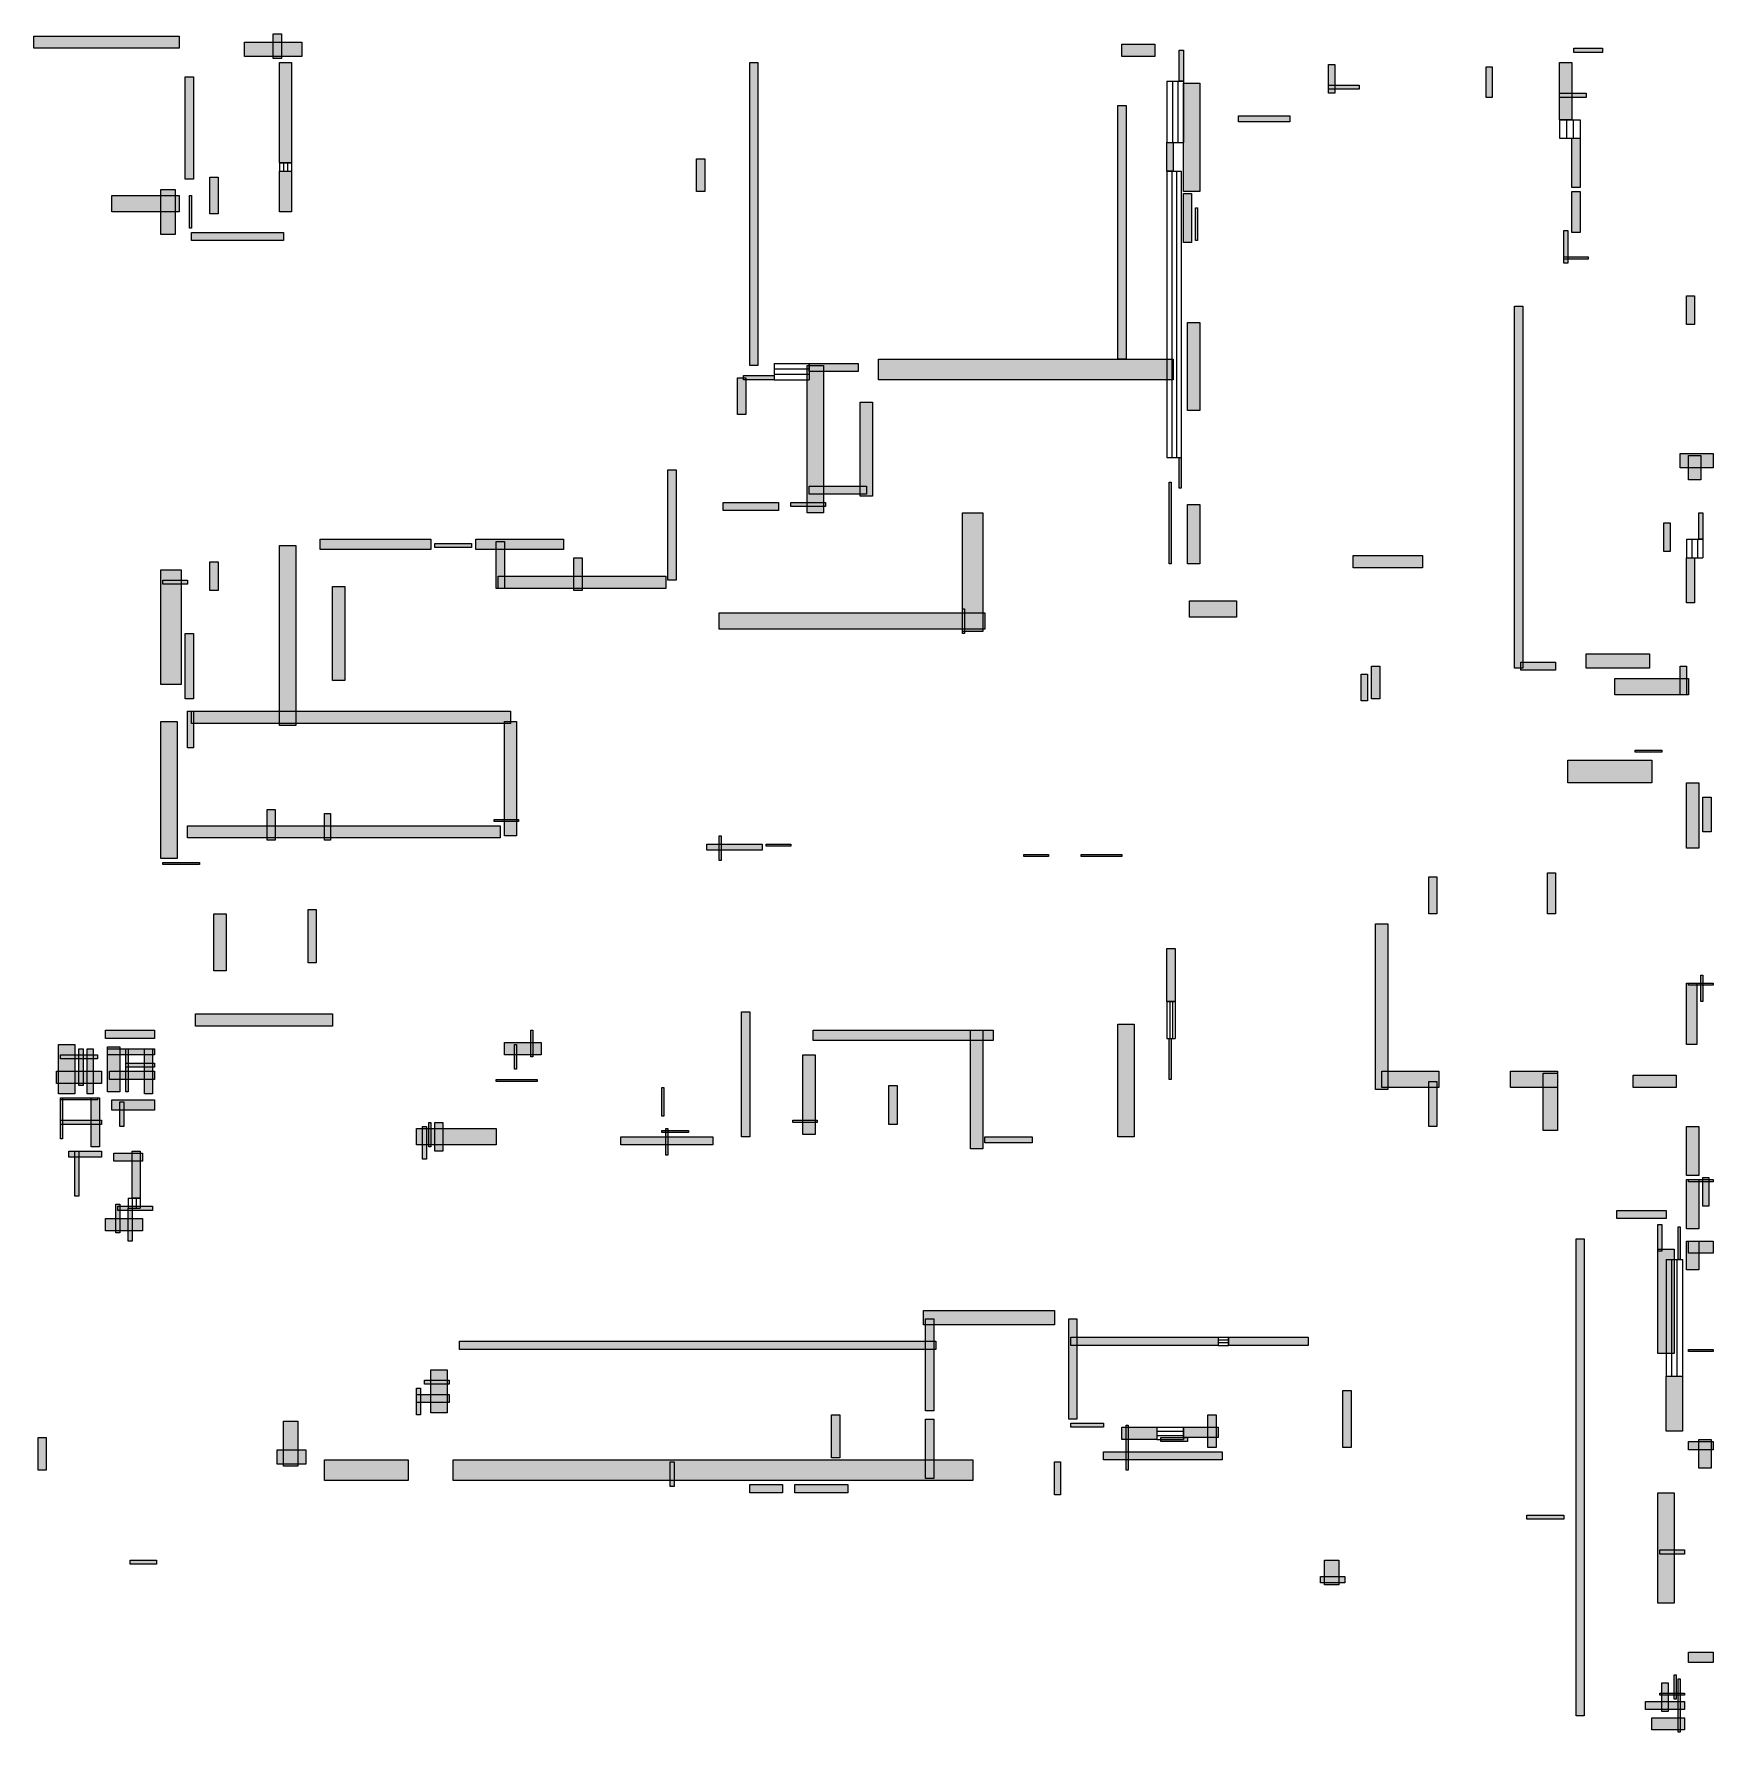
# Model space of a CAD drawing. Header units: millimetres. Extents: x 352 to 7577, y 220 to 7524.
import ezdxf

# ---------------------------------------------------------------- set-up
doc = ezdxf.new("R2010")
doc.units = ezdxf.units.MM
doc.layers.add('WALL', color=7, linetype='Continuous')
doc.layers.add('WINDOW', color=5, linetype='Continuous')

msp = doc.modelspace()

# ---------------------------------------------------------------- hatches: boundary and pattern name
at = {"layer": 'WALL'}
h = msp.add_hatch(color=256, dxfattribs=at)
h.dxf.hatch_style = 1
h.paths.add_polyline_path([(1381.6, 7524), (1416.8, 7524), (1416.8, 7418.4), (1381.6, 7418.4)])
h = msp.add_hatch(color=256, dxfattribs=at)
h.dxf.hatch_style = 1
h.paths.add_polyline_path([(352, 7515.2), (976.8, 7515.2), (976.8, 7462.4), (352, 7462.4)])
h = msp.add_hatch(color=256, dxfattribs=at)
h.dxf.hatch_style = 1
h.paths.add_polyline_path([(1258.4, 7488.8), (1504.8, 7488.8), (1504.8, 7427.2), (1258.4, 7427.2)])
h = msp.add_hatch(color=256, dxfattribs=at)
h.dxf.hatch_style = 1
h.paths.add_polyline_path([(5033.6, 7480), (5174.4, 7480), (5174.4, 7427.2), (5033.6, 7427.2)])
h = msp.add_hatch(color=256, dxfattribs=at)
h.dxf.hatch_style = 1
h.paths.add_polyline_path([(5280, 7453.6), (5297.6, 7453.6), (5297.6, 7321.6), (5280, 7321.6)])
h = msp.add_hatch(color=256, dxfattribs=at)
h.dxf.hatch_style = 1
h.paths.add_polyline_path([(6978.4, 7462.4), (7101.6, 7462.4), (7101.6, 7444.8), (6978.4, 7444.8)])
h = msp.add_hatch(color=256, dxfattribs=at)
h.dxf.hatch_style = 1
h.paths.add_polyline_path([(1408, 7400.8), (1460.8, 7400.8), (1460.8, 6969.6), (1408, 6969.6)])
h = msp.add_hatch(color=256, dxfattribs=at)
h.dxf.hatch_style = 1
h.paths.add_polyline_path([(3432, 7400.8), (3467.2, 7400.8), (3467.2, 6098.4), (3432, 6098.4)])
h = msp.add_hatch(color=256, dxfattribs=at)
h.dxf.hatch_style = 1
h.paths.add_polyline_path([(5922.4, 7392), (5948.8, 7392), (5948.8, 7268.8), (5922.4, 7268.8)])
h = msp.add_hatch(color=256, dxfattribs=at)
h.dxf.hatch_style = 1
h.paths.add_polyline_path([(6600, 7383.2), (6626.4, 7383.2), (6626.4, 7251.2), (6600, 7251.2)])
h = msp.add_hatch(color=256, dxfattribs=at)
h.dxf.hatch_style = 1
h.paths.add_polyline_path([(6916.8, 7400.8), (6969.6, 7400.8), (6969.6, 7154.4), (6916.8, 7154.4)])
h = msp.add_hatch(color=256, dxfattribs=at)
h.dxf.hatch_style = 1
h.paths.add_polyline_path([(1003.2, 7339.2), (1038.4, 7339.2), (1038.4, 6899.2), (1003.2, 6899.2)])
h = msp.add_hatch(color=256, dxfattribs=at)
h.dxf.hatch_style = 1
h.paths.add_polyline_path([(5297.6, 7312.8), (5368, 7312.8), (5368, 6846.4), (5297.6, 6846.4)])
h = msp.add_hatch(color=256, dxfattribs=at)
h.dxf.hatch_style = 1
h.paths.add_polyline_path([(5922.4, 7304), (6054.4, 7304), (6054.4, 7286.4), (5922.4, 7286.4)])
h = msp.add_hatch(color=256, dxfattribs=at)
h.dxf.hatch_style = 1
h.paths.add_polyline_path([(6916.8, 7268.8), (7031.2, 7268.8), (7031.2, 7251.2), (6916.8, 7251.2)])
h = msp.add_hatch(color=256, dxfattribs=at)
h.dxf.hatch_style = 1
h.paths.add_polyline_path([(5016, 7216), (5051.2, 7216), (5051.2, 6124.8), (5016, 6124.8)])
h = msp.add_hatch(color=256, dxfattribs=at)
h.dxf.hatch_style = 1
h.paths.add_polyline_path([(5535.2, 7172), (5755.2, 7172), (5755.2, 7145.6), (5535.2, 7145.6)])
h = msp.add_hatch(color=256, dxfattribs=at)
h.dxf.hatch_style = 1
h.paths.add_polyline_path([(5227.2, 7057.6), (5253.6, 7057.6), (5253.6, 6934.4), (5227.2, 6934.4)])
h = msp.add_hatch(color=256, dxfattribs=at)
h.dxf.hatch_style = 1
h.paths.add_polyline_path([(6969.6, 7075.2), (7004.8, 7075.2), (7004.8, 6864), (6969.6, 6864)])
h = msp.add_hatch(color=256, dxfattribs=at)
h.dxf.hatch_style = 1
h.paths.add_polyline_path([(3203.2, 6987.2), (3238.4, 6987.2), (3238.4, 6846.4), (3203.2, 6846.4)])
h = msp.add_hatch(color=256, dxfattribs=at)
h.dxf.hatch_style = 1
h.paths.add_polyline_path([(1108.8, 6908), (1144, 6908), (1144, 6749.6), (1108.8, 6749.6)])
h = msp.add_hatch(color=256, dxfattribs=at)
h.dxf.hatch_style = 1
h.paths.add_polyline_path([(1408, 6934.4), (1460.8, 6934.4), (1460.8, 6758.4), (1408, 6758.4)])
h = msp.add_hatch(color=256, dxfattribs=at)
h.dxf.hatch_style = 1
h.paths.add_polyline_path([(686.4, 6828.8), (976.8, 6828.8), (976.8, 6758.4), (686.4, 6758.4)])
h = msp.add_hatch(color=256, dxfattribs=at)
h.dxf.hatch_style = 1
h.paths.add_polyline_path([(897.6, 6855.2), (959.2, 6855.2), (959.2, 6661.6), (897.6, 6661.6)])
h = msp.add_hatch(color=256, dxfattribs=at)
h.dxf.hatch_style = 1
h.paths.add_polyline_path([(1020.8, 6828.8), (1029.6, 6828.8), (1029.6, 6688), (1020.8, 6688)])
h = msp.add_hatch(color=256, dxfattribs=at)
h.dxf.hatch_style = 1
h.paths.add_polyline_path([(5297.6, 6837.6), (5332.8, 6837.6), (5332.8, 6626.4), (5297.6, 6626.4)])
h = msp.add_hatch(color=256, dxfattribs=at)
h.dxf.hatch_style = 1
h.paths.add_polyline_path([(6969.6, 6846.4), (7004.8, 6846.4), (7004.8, 6670.4), (6969.6, 6670.4)])
h = msp.add_hatch(color=256, dxfattribs=at)
h.dxf.hatch_style = 1
h.paths.add_polyline_path([(5350.4, 6776), (5359.2, 6776), (5359.2, 6635.2), (5350.4, 6635.2)])
h = msp.add_hatch(color=256, dxfattribs=at)
h.dxf.hatch_style = 1
h.paths.add_polyline_path([(1029.6, 6670.4), (1425.6, 6670.4), (1425.6, 6635.2), (1029.6, 6635.2)])
h = msp.add_hatch(color=256, dxfattribs=at)
h.dxf.hatch_style = 1
h.paths.add_polyline_path([(6934.4, 6679.2), (6952, 6679.2), (6952, 6538.4), (6934.4, 6538.4)])
h = msp.add_hatch(color=256, dxfattribs=at)
h.dxf.hatch_style = 1
h.paths.add_polyline_path([(6934.4, 6564.8), (7040, 6564.8), (7040, 6556), (6934.4, 6556)])
h = msp.add_hatch(color=256, dxfattribs=at)
h.dxf.hatch_style = 1
h.paths.add_polyline_path([(7462.4, 6397.6), (7497.6, 6397.6), (7497.6, 6274.4), (7462.4, 6274.4)])
h = msp.add_hatch(color=256, dxfattribs=at)
h.dxf.hatch_style = 1
h.paths.add_polyline_path([(5315.2, 6283.2), (5368, 6283.2), (5368, 5904.8), (5315.2, 5904.8)])
h = msp.add_hatch(color=256, dxfattribs=at)
h.dxf.hatch_style = 1
h.paths.add_polyline_path([(6723.2, 6353.6), (6758.4, 6353.6), (6758.4, 4796), (6723.2, 4796)])
h = msp.add_hatch(color=256, dxfattribs=at)
h.dxf.hatch_style = 1
h.paths.add_polyline_path([(3678.4, 6098.4), (3748.8, 6098.4), (3748.8, 5464.8), (3678.4, 5464.8)])
h = msp.add_hatch(color=256, dxfattribs=at)
h.dxf.hatch_style = 1
h.paths.add_polyline_path([(3687.2, 6107.2), (3898.4, 6107.2), (3898.4, 6072), (3687.2, 6072)])
h = msp.add_hatch(color=256, dxfattribs=at)
h.dxf.hatch_style = 1
h.paths.add_polyline_path([(3986.4, 6124.8), (5253.6, 6124.8), (5253.6, 6036.8), (3986.4, 6036.8)])
h = msp.add_hatch(color=256, dxfattribs=at)
h.dxf.hatch_style = 1
h.paths.add_polyline_path([(3379.2, 6045.6), (3414.4, 6045.6), (3414.4, 5887.2), (3379.2, 5887.2)])
h = msp.add_hatch(color=256, dxfattribs=at)
h.dxf.hatch_style = 1
h.paths.add_polyline_path([(3405.6, 6054.4), (3537.6, 6054.4), (3537.6, 6036.8), (3405.6, 6036.8)])
h = msp.add_hatch(color=256, dxfattribs=at)
h.dxf.hatch_style = 1
h.paths.add_polyline_path([(3907.2, 5940), (3960, 5940), (3960, 5535.2), (3907.2, 5535.2)])
h = msp.add_hatch(color=256, dxfattribs=at)
h.dxf.hatch_style = 1
h.paths.add_polyline_path([(5280, 5702.4), (5288.8, 5702.4), (5288.8, 5570.4), (5280, 5570.4)])
h = msp.add_hatch(color=256, dxfattribs=at)
h.dxf.hatch_style = 1
h.paths.add_polyline_path([(7436, 5720), (7576.8, 5720), (7576.8, 5658.4), (7436, 5658.4)])
h = msp.add_hatch(color=256, dxfattribs=at)
h.dxf.hatch_style = 1
h.paths.add_polyline_path([(7471.2, 5711.2), (7524, 5711.2), (7524, 5605.6), (7471.2, 5605.6)])
h = msp.add_hatch(color=256, dxfattribs=at)
h.dxf.hatch_style = 1
h.paths.add_polyline_path([(3080, 5649.6), (3115.2, 5649.6), (3115.2, 5174.4), (3080, 5174.4)])
h = msp.add_hatch(color=256, dxfattribs=at)
h.dxf.hatch_style = 1
h.paths.add_polyline_path([(3687.2, 5579.2), (3933.6, 5579.2), (3933.6, 5544), (3687.2, 5544)])
h = msp.add_hatch(color=256, dxfattribs=at)
h.dxf.hatch_style = 1
h.paths.add_polyline_path([(5236, 5596.8), (5244.8, 5596.8), (5244.8, 5244.8), (5236, 5244.8)])
h = msp.add_hatch(color=256, dxfattribs=at)
h.dxf.hatch_style = 1
h.paths.add_polyline_path([(3317.6, 5508.8), (3555.2, 5508.8), (3555.2, 5473.6), (3317.6, 5473.6)])
h = msp.add_hatch(color=256, dxfattribs=at)
h.dxf.hatch_style = 1
h.paths.add_polyline_path([(3608, 5508.8), (3757.6, 5508.8), (3757.6, 5491.2), (3608, 5491.2)])
h = msp.add_hatch(color=256, dxfattribs=at)
h.dxf.hatch_style = 1
h.paths.add_polyline_path([(5315.2, 5500), (5368, 5500), (5368, 5244.8), (5315.2, 5244.8)])
h = msp.add_hatch(color=256, dxfattribs=at)
h.dxf.hatch_style = 1
h.paths.add_polyline_path([(4347.2, 5464.8), (4435.2, 5464.8), (4435.2, 4954.4), (4347.2, 4954.4)])
h = msp.add_hatch(color=256, dxfattribs=at)
h.dxf.hatch_style = 1
h.paths.add_polyline_path([(7365.6, 5420.8), (7392, 5420.8), (7392, 5297.6), (7365.6, 5297.6)])
h = msp.add_hatch(color=256, dxfattribs=at)
h.dxf.hatch_style = 1
h.paths.add_polyline_path([(7515.2, 5464.8), (7532.8, 5464.8), (7532.8, 5350.4), (7515.2, 5350.4)])
h = msp.add_hatch(color=256, dxfattribs=at)
h.dxf.hatch_style = 1
h.paths.add_polyline_path([(1584, 5350.4), (2059.2, 5350.4), (2059.2, 5306.4), (1584, 5306.4)])
h = msp.add_hatch(color=256, dxfattribs=at)
h.dxf.hatch_style = 1
h.paths.add_polyline_path([(2076.8, 5332.8), (2235.2, 5332.8), (2235.2, 5315.2), (2076.8, 5315.2)])
h = msp.add_hatch(color=256, dxfattribs=at)
h.dxf.hatch_style = 1
h.paths.add_polyline_path([(2252.8, 5350.4), (2631.2, 5350.4), (2631.2, 5306.4), (2252.8, 5306.4)])
h = msp.add_hatch(color=256, dxfattribs=at)
h.dxf.hatch_style = 1
h.paths.add_polyline_path([(2340.8, 5341.6), (2376, 5341.6), (2376, 5139.2), (2340.8, 5139.2)])
h = msp.add_hatch(color=256, dxfattribs=at)
h.dxf.hatch_style = 1
h.paths.add_polyline_path([(1408, 5324), (1478.4, 5324), (1478.4, 4549.6), (1408, 4549.6)])
h = msp.add_hatch(color=256, dxfattribs=at)
h.dxf.hatch_style = 1
h.paths.add_polyline_path([(2675.2, 5271.2), (2710.4, 5271.2), (2710.4, 5130.4), (2675.2, 5130.4)])
h = msp.add_hatch(color=256, dxfattribs=at)
h.dxf.hatch_style = 1
h.paths.add_polyline_path([(6028, 5280), (6327.2, 5280), (6327.2, 5227.2), (6028, 5227.2)])
h = msp.add_hatch(color=256, dxfattribs=at)
h.dxf.hatch_style = 1
h.paths.add_polyline_path([(7462.4, 5271.2), (7497.6, 5271.2), (7497.6, 5077.6), (7462.4, 5077.6)])
h = msp.add_hatch(color=256, dxfattribs=at)
h.dxf.hatch_style = 1
h.paths.add_polyline_path([(897.6, 5218.4), (985.6, 5218.4), (985.6, 4725.6), (897.6, 4725.6)])
h = msp.add_hatch(color=256, dxfattribs=at)
h.dxf.hatch_style = 1
h.paths.add_polyline_path([(1108.8, 5253.6), (1144, 5253.6), (1144, 5130.4), (1108.8, 5130.4)])
h = msp.add_hatch(color=256, dxfattribs=at)
h.dxf.hatch_style = 1
h.paths.add_polyline_path([(2349.6, 5192), (3071.2, 5192), (3071.2, 5139.2), (2349.6, 5139.2)])
h = msp.add_hatch(color=256, dxfattribs=at)
h.dxf.hatch_style = 1
h.paths.add_polyline_path([(906.4, 5174.4), (1012, 5174.4), (1012, 5156.8), (906.4, 5156.8)])
h = msp.add_hatch(color=256, dxfattribs=at)
h.dxf.hatch_style = 1
h.paths.add_polyline_path([(1636.8, 5148), (1689.6, 5148), (1689.6, 4743.2), (1636.8, 4743.2)])
h = msp.add_hatch(color=256, dxfattribs=at)
h.dxf.hatch_style = 1
h.paths.add_polyline_path([(4347.2, 5051.2), (4356, 5051.2), (4356, 4945.6), (4347.2, 4945.6)])
h = msp.add_hatch(color=256, dxfattribs=at)
h.dxf.hatch_style = 1
h.paths.add_polyline_path([(5324, 5086.4), (5526.4, 5086.4), (5526.4, 5016), (5324, 5016)])
h = msp.add_hatch(color=256, dxfattribs=at)
h.dxf.hatch_style = 1
h.paths.add_polyline_path([(3300, 5033.6), (4444, 5033.6), (4444, 4963.2), (3300, 4963.2)])
h = msp.add_hatch(color=256, dxfattribs=at)
h.dxf.hatch_style = 1
h.paths.add_polyline_path([(1003.2, 4945.6), (1038.4, 4945.6), (1038.4, 4664), (1003.2, 4664)])
h = msp.add_hatch(color=256, dxfattribs=at)
h.dxf.hatch_style = 1
h.paths.add_polyline_path([(6749.6, 4822.4), (6899.2, 4822.4), (6899.2, 4787.2), (6749.6, 4787.2)])
h = msp.add_hatch(color=256, dxfattribs=at)
h.dxf.hatch_style = 1
h.paths.add_polyline_path([(7031.2, 4857.6), (7304, 4857.6), (7304, 4796), (7031.2, 4796)])
h = msp.add_hatch(color=256, dxfattribs=at)
h.dxf.hatch_style = 1
h.paths.add_polyline_path([(6063.2, 4769.6), (6089.6, 4769.6), (6089.6, 4655.2), (6063.2, 4655.2)])
h = msp.add_hatch(color=256, dxfattribs=at)
h.dxf.hatch_style = 1
h.paths.add_polyline_path([(6107.2, 4804.8), (6142.4, 4804.8), (6142.4, 4664), (6107.2, 4664)])
h = msp.add_hatch(color=256, dxfattribs=at)
h.dxf.hatch_style = 1
h.paths.add_polyline_path([(7154.4, 4752), (7471.2, 4752), (7471.2, 4681.6), (7154.4, 4681.6)])
h = msp.add_hatch(color=256, dxfattribs=at)
h.dxf.hatch_style = 1
h.paths.add_polyline_path([(7436, 4804.8), (7462.4, 4804.8), (7462.4, 4681.6), (7436, 4681.6)])
h = msp.add_hatch(color=256, dxfattribs=at)
h.dxf.hatch_style = 1
h.paths.add_polyline_path([(1012, 4611.2), (1038.4, 4611.2), (1038.4, 4452.8), (1012, 4452.8)])
h = msp.add_hatch(color=256, dxfattribs=at)
h.dxf.hatch_style = 1
h.paths.add_polyline_path([(1029.6, 4611.2), (2402.4, 4611.2), (2402.4, 4558.4), (1029.6, 4558.4)])
h = msp.add_hatch(color=256, dxfattribs=at)
h.dxf.hatch_style = 1
h.paths.add_polyline_path([(897.6, 4567.2), (968, 4567.2), (968, 3977.6), (897.6, 3977.6)])
h = msp.add_hatch(color=256, dxfattribs=at)
h.dxf.hatch_style = 1
h.paths.add_polyline_path([(2376, 4567.2), (2428.8, 4567.2), (2428.8, 4074.4), (2376, 4074.4)])
h = msp.add_hatch(color=256, dxfattribs=at)
h.dxf.hatch_style = 1
h.paths.add_polyline_path([(6952, 4400), (7312.8, 4400), (7312.8, 4303.2), (6952, 4303.2)])
h = msp.add_hatch(color=256, dxfattribs=at)
h.dxf.hatch_style = 1
h.paths.add_polyline_path([(7242.4, 4444), (7356.8, 4444), (7356.8, 4435.2), (7242.4, 4435.2)])
h = msp.add_hatch(color=256, dxfattribs=at)
h.dxf.hatch_style = 1
h.paths.add_polyline_path([(7462.4, 4303.2), (7515.2, 4303.2), (7515.2, 4021.6), (7462.4, 4021.6)])
h = msp.add_hatch(color=256, dxfattribs=at)
h.dxf.hatch_style = 1
h.paths.add_polyline_path([(7532.8, 4241.6), (7568, 4241.6), (7568, 4092), (7532.8, 4092)])
h = msp.add_hatch(color=256, dxfattribs=at)
h.dxf.hatch_style = 1
h.paths.add_polyline_path([(1355.2, 4188.8), (1390.4, 4188.8), (1390.4, 4056.8), (1355.2, 4056.8)])
h = msp.add_hatch(color=256, dxfattribs=at)
h.dxf.hatch_style = 1
h.paths.add_polyline_path([(1601.6, 4171.2), (1628, 4171.2), (1628, 4056.8), (1601.6, 4056.8)])
h = msp.add_hatch(color=256, dxfattribs=at)
h.dxf.hatch_style = 1
h.paths.add_polyline_path([(1012, 4118.4), (2358.4, 4118.4), (2358.4, 4065.6), (1012, 4065.6)])
h = msp.add_hatch(color=256, dxfattribs=at)
h.dxf.hatch_style = 1
h.paths.add_polyline_path([(2332, 4144.8), (2437.6, 4144.8), (2437.6, 4136), (2332, 4136)])
h = msp.add_hatch(color=256, dxfattribs=at)
h.dxf.hatch_style = 1
h.paths.add_polyline_path([(3247.2, 4039.2), (3484.8, 4039.2), (3484.8, 4012.8), (3247.2, 4012.8)])
h = msp.add_hatch(color=256, dxfattribs=at)
h.dxf.hatch_style = 1
h.paths.add_polyline_path([(3300, 4074.4), (3308.8, 4074.4), (3308.8, 3968.8), (3300, 3968.8)])
h = msp.add_hatch(color=256, dxfattribs=at)
h.dxf.hatch_style = 1
h.paths.add_polyline_path([(3502.4, 4039.2), (3608, 4039.2), (3608, 4030.4), (3502.4, 4030.4)])
h = msp.add_hatch(color=256, dxfattribs=at)
h.dxf.hatch_style = 1
h.paths.add_polyline_path([(906.4, 3960), (1064.8, 3960), (1064.8, 3951.2), (906.4, 3951.2)])
h = msp.add_hatch(color=256, dxfattribs=at)
h.dxf.hatch_style = 1
h.paths.add_polyline_path([(4611.2, 3995.2), (4716.8, 3995.2), (4716.8, 3986.4), (4611.2, 3986.4)])
h = msp.add_hatch(color=256, dxfattribs=at)
h.dxf.hatch_style = 1
h.paths.add_polyline_path([(4857.6, 3995.2), (5033.6, 3995.2), (5033.6, 3986.4), (4857.6, 3986.4)])
h = msp.add_hatch(color=256, dxfattribs=at)
h.dxf.hatch_style = 1
h.paths.add_polyline_path([(6353.6, 3898.4), (6388.8, 3898.4), (6388.8, 3740), (6353.6, 3740)])
h = msp.add_hatch(color=256, dxfattribs=at)
h.dxf.hatch_style = 1
h.paths.add_polyline_path([(6864, 3916), (6899.2, 3916), (6899.2, 3740), (6864, 3740)])
h = msp.add_hatch(color=256, dxfattribs=at)
h.dxf.hatch_style = 1
h.paths.add_polyline_path([(1126.4, 3740), (1179.2, 3740), (1179.2, 3493.6), (1126.4, 3493.6)])
h = msp.add_hatch(color=256, dxfattribs=at)
h.dxf.hatch_style = 1
h.paths.add_polyline_path([(1531.2, 3757.6), (1566.4, 3757.6), (1566.4, 3528.8), (1531.2, 3528.8)])
h = msp.add_hatch(color=256, dxfattribs=at)
h.dxf.hatch_style = 1
h.paths.add_polyline_path([(6124.8, 3696), (6177.6, 3696), (6177.6, 2983.2), (6124.8, 2983.2)])
h = msp.add_hatch(color=256, dxfattribs=at)
h.dxf.hatch_style = 1
h.paths.add_polyline_path([(5227.2, 3590.4), (5262.4, 3590.4), (5262.4, 3361.6), (5227.2, 3361.6)])
h = msp.add_hatch(color=256, dxfattribs=at)
h.dxf.hatch_style = 1
h.paths.add_polyline_path([(7462.4, 3440.8), (7506.4, 3440.8), (7506.4, 3176.8), (7462.4, 3176.8)])
h = msp.add_hatch(color=256, dxfattribs=at)
h.dxf.hatch_style = 1
h.paths.add_polyline_path([(7471.2, 3440.8), (7576.8, 3440.8), (7576.8, 3432), (7471.2, 3432)])
h = msp.add_hatch(color=256, dxfattribs=at)
h.dxf.hatch_style = 1
h.paths.add_polyline_path([(7524, 3476), (7532.8, 3476), (7532.8, 3361.6), (7524, 3361.6)])
h = msp.add_hatch(color=256, dxfattribs=at)
h.dxf.hatch_style = 1
h.paths.add_polyline_path([(1047.2, 3308.8), (1636.8, 3308.8), (1636.8, 3256), (1047.2, 3256)])
h = msp.add_hatch(color=256, dxfattribs=at)
h.dxf.hatch_style = 1
h.paths.add_polyline_path([(3396.8, 3317.6), (3432, 3317.6), (3432, 2780.8), (3396.8, 2780.8)])
h = msp.add_hatch(color=256, dxfattribs=at)
h.dxf.hatch_style = 1
h.paths.add_polyline_path([(660, 3238.4), (871.2, 3238.4), (871.2, 3203.2), (660, 3203.2)])
h = msp.add_hatch(color=256, dxfattribs=at)
h.dxf.hatch_style = 1
h.paths.add_polyline_path([(2490.4, 3238.4), (2499.2, 3238.4), (2499.2, 3124), (2490.4, 3124)])
h = msp.add_hatch(color=256, dxfattribs=at)
h.dxf.hatch_style = 1
h.paths.add_polyline_path([(3704.8, 3238.4), (4479.2, 3238.4), (4479.2, 3194.4), (3704.8, 3194.4)])
h = msp.add_hatch(color=256, dxfattribs=at)
h.dxf.hatch_style = 1
h.paths.add_polyline_path([(4382.4, 3238.4), (4435.2, 3238.4), (4435.2, 2728), (4382.4, 2728)])
h = msp.add_hatch(color=256, dxfattribs=at)
h.dxf.hatch_style = 1
h.paths.add_polyline_path([(5016, 3264.8), (5086.4, 3264.8), (5086.4, 2780.8), (5016, 2780.8)])
h = msp.add_hatch(color=256, dxfattribs=at)
h.dxf.hatch_style = 1
h.paths.add_polyline_path([(457.6, 3176.8), (528, 3176.8), (528, 2965.6), (457.6, 2965.6)])
h = msp.add_hatch(color=256, dxfattribs=at)
h.dxf.hatch_style = 1
h.paths.add_polyline_path([(545.6, 3159.2), (563.2, 3159.2), (563.2, 3000.8), (545.6, 3000.8)])
h = msp.add_hatch(color=256, dxfattribs=at)
h.dxf.hatch_style = 1
h.paths.add_polyline_path([(580.8, 3159.2), (607.2, 3159.2), (607.2, 2965.6), (580.8, 2965.6)])
h = msp.add_hatch(color=256, dxfattribs=at)
h.dxf.hatch_style = 1
h.paths.add_polyline_path([(668.8, 3168), (721.6, 3168), (721.6, 2974.4), (668.8, 2974.4)])
h = msp.add_hatch(color=256, dxfattribs=at)
h.dxf.hatch_style = 1
h.paths.add_polyline_path([(668.8, 3159.2), (871.2, 3159.2), (871.2, 3132.8), (668.8, 3132.8)])
h = msp.add_hatch(color=256, dxfattribs=at)
h.dxf.hatch_style = 1
h.paths.add_polyline_path([(748, 3159.2), (756.8, 3159.2), (756.8, 2974.4), (748, 2974.4)])
h = msp.add_hatch(color=256, dxfattribs=at)
h.dxf.hatch_style = 1
h.paths.add_polyline_path([(827.2, 3159.2), (862.4, 3159.2), (862.4, 2965.6), (827.2, 2965.6)])
h = msp.add_hatch(color=256, dxfattribs=at)
h.dxf.hatch_style = 1
h.paths.add_polyline_path([(2376, 3185.6), (2534.4, 3185.6), (2534.4, 3132.8), (2376, 3132.8)])
h = msp.add_hatch(color=256, dxfattribs=at)
h.dxf.hatch_style = 1
h.paths.add_polyline_path([(2420, 3176.8), (2428.8, 3176.8), (2428.8, 3071.2), (2420, 3071.2)])
h = msp.add_hatch(color=256, dxfattribs=at)
h.dxf.hatch_style = 1
h.paths.add_polyline_path([(5236, 3203.2), (5244.8, 3203.2), (5244.8, 3027.2), (5236, 3027.2)])
h = msp.add_hatch(color=256, dxfattribs=at)
h.dxf.hatch_style = 1
h.paths.add_polyline_path([(466.4, 3132.8), (624.8, 3132.8), (624.8, 3115.2), (466.4, 3115.2)])
h = msp.add_hatch(color=256, dxfattribs=at)
h.dxf.hatch_style = 1
h.paths.add_polyline_path([(748, 3097.6), (871.2, 3097.6), (871.2, 3080), (748, 3080)])
h = msp.add_hatch(color=256, dxfattribs=at)
h.dxf.hatch_style = 1
h.paths.add_polyline_path([(3660.8, 3132.8), (3713.6, 3132.8), (3713.6, 2789.6), (3660.8, 2789.6)])
h = msp.add_hatch(color=256, dxfattribs=at)
h.dxf.hatch_style = 1
h.paths.add_polyline_path([(448.8, 3062.4), (642.4, 3062.4), (642.4, 3009.6), (448.8, 3009.6)])
h = msp.add_hatch(color=256, dxfattribs=at)
h.dxf.hatch_style = 1
h.paths.add_polyline_path([(677.6, 3062.4), (871.2, 3062.4), (871.2, 3027.2), (677.6, 3027.2)])
h = msp.add_hatch(color=256, dxfattribs=at)
h.dxf.hatch_style = 1
h.paths.add_polyline_path([(2340.8, 3027.2), (2516.8, 3027.2), (2516.8, 3018.4), (2340.8, 3018.4)])
h = msp.add_hatch(color=256, dxfattribs=at)
h.dxf.hatch_style = 1
h.paths.add_polyline_path([(4030.4, 3000.8), (4065.6, 3000.8), (4065.6, 2833.6), (4030.4, 2833.6)])
h = msp.add_hatch(color=256, dxfattribs=at)
h.dxf.hatch_style = 1
h.paths.add_polyline_path([(6151.2, 3062.4), (6397.6, 3062.4), (6397.6, 2992), (6151.2, 2992)])
h = msp.add_hatch(color=256, dxfattribs=at)
h.dxf.hatch_style = 1
h.paths.add_polyline_path([(6353.6, 3018.4), (6388.8, 3018.4), (6388.8, 2824.8), (6353.6, 2824.8)])
h = msp.add_hatch(color=256, dxfattribs=at)
h.dxf.hatch_style = 1
h.paths.add_polyline_path([(6705.6, 3062.4), (6908, 3062.4), (6908, 2992), (6705.6, 2992)])
h = msp.add_hatch(color=256, dxfattribs=at)
h.dxf.hatch_style = 1
h.paths.add_polyline_path([(6846.4, 3053.6), (6908, 3053.6), (6908, 2807.2), (6846.4, 2807.2)])
h = msp.add_hatch(color=256, dxfattribs=at)
h.dxf.hatch_style = 1
h.paths.add_polyline_path([(7233.6, 3044.8), (7418.4, 3044.8), (7418.4, 2992), (7233.6, 2992)])
h = msp.add_hatch(color=256, dxfattribs=at)
h.dxf.hatch_style = 1
h.paths.add_polyline_path([(466.4, 2948), (624.8, 2948), (624.8, 2939.2), (466.4, 2939.2)])
h = msp.add_hatch(color=256, dxfattribs=at)
h.dxf.hatch_style = 1
h.paths.add_polyline_path([(466.4, 2948), (475.2, 2948), (475.2, 2772), (466.4, 2772)])
h = msp.add_hatch(color=256, dxfattribs=at)
h.dxf.hatch_style = 1
h.paths.add_polyline_path([(598.4, 2948), (633.6, 2948), (633.6, 2736.8), (598.4, 2736.8)])
h = msp.add_hatch(color=256, dxfattribs=at)
h.dxf.hatch_style = 1
h.paths.add_polyline_path([(686.4, 2939.2), (871.2, 2939.2), (871.2, 2895.2), (686.4, 2895.2)])
h = msp.add_hatch(color=256, dxfattribs=at)
h.dxf.hatch_style = 1
h.paths.add_polyline_path([(721.6, 2930.4), (739.2, 2930.4), (739.2, 2824.8), (721.6, 2824.8)])
h = msp.add_hatch(color=256, dxfattribs=at)
h.dxf.hatch_style = 1
h.paths.add_polyline_path([(3053.6, 2992), (3062.4, 2992), (3062.4, 2868.8), (3053.6, 2868.8)])
h = msp.add_hatch(color=256, dxfattribs=at)
h.dxf.hatch_style = 1
h.paths.add_polyline_path([(466.4, 2851.2), (642.4, 2851.2), (642.4, 2833.6), (466.4, 2833.6)])
h = msp.add_hatch(color=256, dxfattribs=at)
h.dxf.hatch_style = 1
h.paths.add_polyline_path([(3616.8, 2851.2), (3722.4, 2851.2), (3722.4, 2842.4), (3616.8, 2842.4)])
h = msp.add_hatch(color=256, dxfattribs=at)
h.dxf.hatch_style = 1
h.paths.add_polyline_path([(1997.6, 2816), (2340.8, 2816), (2340.8, 2745.6), (1997.6, 2745.6)])
h = msp.add_hatch(color=256, dxfattribs=at)
h.dxf.hatch_style = 1
h.paths.add_polyline_path([(2024, 2824.8), (2041.6, 2824.8), (2041.6, 2684), (2024, 2684)])
h = msp.add_hatch(color=256, dxfattribs=at)
h.dxf.hatch_style = 1
h.paths.add_polyline_path([(2050.4, 2842.4), (2059.2, 2842.4), (2059.2, 2736.8), (2050.4, 2736.8)])
h = msp.add_hatch(color=256, dxfattribs=at)
h.dxf.hatch_style = 1
h.paths.add_polyline_path([(2076.8, 2842.4), (2112, 2842.4), (2112, 2719.2), (2076.8, 2719.2)])
h = msp.add_hatch(color=256, dxfattribs=at)
h.dxf.hatch_style = 1
h.paths.add_polyline_path([(2877.6, 2780.8), (3273.6, 2780.8), (3273.6, 2745.6), (2877.6, 2745.6)])
h = msp.add_hatch(color=256, dxfattribs=at)
h.dxf.hatch_style = 1
h.paths.add_polyline_path([(3053.6, 2807.2), (3168, 2807.2), (3168, 2798.4), (3053.6, 2798.4)])
h = msp.add_hatch(color=256, dxfattribs=at)
h.dxf.hatch_style = 1
h.paths.add_polyline_path([(3071.2, 2816), (3080, 2816), (3080, 2701.6), (3071.2, 2701.6)])
h = msp.add_hatch(color=256, dxfattribs=at)
h.dxf.hatch_style = 1
h.paths.add_polyline_path([(4444, 2780.8), (4646.4, 2780.8), (4646.4, 2754.4), (4444, 2754.4)])
h = msp.add_hatch(color=256, dxfattribs=at)
h.dxf.hatch_style = 1
h.paths.add_polyline_path([(7462.4, 2824.8), (7515.2, 2824.8), (7515.2, 2613.6), (7462.4, 2613.6)])
h = msp.add_hatch(color=256, dxfattribs=at)
h.dxf.hatch_style = 1
h.paths.add_polyline_path([(501.6, 2719.2), (642.4, 2719.2), (642.4, 2692.8), (501.6, 2692.8)])
h = msp.add_hatch(color=256, dxfattribs=at)
h.dxf.hatch_style = 1
h.paths.add_polyline_path([(528, 2719.2), (545.6, 2719.2), (545.6, 2525.6), (528, 2525.6)])
h = msp.add_hatch(color=256, dxfattribs=at)
h.dxf.hatch_style = 1
h.paths.add_polyline_path([(695.2, 2710.4), (818.4, 2710.4), (818.4, 2675.2), (695.2, 2675.2)])
h = msp.add_hatch(color=256, dxfattribs=at)
h.dxf.hatch_style = 1
h.paths.add_polyline_path([(774.4, 2719.2), (809.6, 2719.2), (809.6, 2516.8), (774.4, 2516.8)])
h = msp.add_hatch(color=256, dxfattribs=at)
h.dxf.hatch_style = 1
h.paths.add_polyline_path([(7462.4, 2596), (7515.2, 2596), (7515.2, 2384.8), (7462.4, 2384.8)])
h = msp.add_hatch(color=256, dxfattribs=at)
h.dxf.hatch_style = 1
h.paths.add_polyline_path([(7471.2, 2596), (7576.8, 2596), (7576.8, 2587.2), (7471.2, 2587.2)])
h = msp.add_hatch(color=256, dxfattribs=at)
h.dxf.hatch_style = 1
h.paths.add_polyline_path([(7532.8, 2604.8), (7559.2, 2604.8), (7559.2, 2481.6), (7532.8, 2481.6)])
h = msp.add_hatch(color=256, dxfattribs=at)
h.dxf.hatch_style = 1
h.paths.add_polyline_path([(704, 2490.4), (721.6, 2490.4), (721.6, 2367.2), (704, 2367.2)])
h = msp.add_hatch(color=256, dxfattribs=at)
h.dxf.hatch_style = 1
h.paths.add_polyline_path([(660, 2428.8), (818.4, 2428.8), (818.4, 2376), (660, 2376)])
h = msp.add_hatch(color=256, dxfattribs=at)
h.dxf.hatch_style = 1
h.paths.add_polyline_path([(712.8, 2481.6), (862.4, 2481.6), (862.4, 2464), (712.8, 2464)])
h = msp.add_hatch(color=256, dxfattribs=at)
h.dxf.hatch_style = 1
h.paths.add_polyline_path([(756.8, 2472.8), (774.4, 2472.8), (774.4, 2332), (756.8, 2332)])
h = msp.add_hatch(color=256, dxfattribs=at)
h.dxf.hatch_style = 1
h.paths.add_polyline_path([(7163.2, 2464), (7374.4, 2464), (7374.4, 2428.8), (7163.2, 2428.8)])
h = msp.add_hatch(color=256, dxfattribs=at)
h.dxf.hatch_style = 1
h.paths.add_polyline_path([(6987.2, 2340.8), (7022.4, 2340.8), (7022.4, 290.4), (6987.2, 290.4)])
h = msp.add_hatch(color=256, dxfattribs=at)
h.dxf.hatch_style = 1
h.paths.add_polyline_path([(7339.2, 2402.4), (7356.8, 2402.4), (7356.8, 2288), (7339.2, 2288)])
h = msp.add_hatch(color=256, dxfattribs=at)
h.dxf.hatch_style = 1
h.paths.add_polyline_path([(7427.2, 2393.6), (7436, 2393.6), (7436, 2252.8), (7427.2, 2252.8)])
h = msp.add_hatch(color=256, dxfattribs=at)
h.dxf.hatch_style = 1
h.paths.add_polyline_path([(7339.2, 2296.8), (7409.6, 2296.8), (7409.6, 1848), (7339.2, 1848)])
h = msp.add_hatch(color=256, dxfattribs=at)
h.dxf.hatch_style = 1
h.paths.add_polyline_path([(7462.4, 2332), (7515.2, 2332), (7515.2, 2208.8), (7462.4, 2208.8)])
h = msp.add_hatch(color=256, dxfattribs=at)
h.dxf.hatch_style = 1
h.paths.add_polyline_path([(7471.2, 2332), (7576.8, 2332), (7576.8, 2279.2), (7471.2, 2279.2)])
h = msp.add_hatch(color=256, dxfattribs=at)
h.dxf.hatch_style = 1
h.paths.add_polyline_path([(4180, 2032.8), (4743.2, 2032.8), (4743.2, 1971.2), (4180, 1971.2)])
h = msp.add_hatch(color=256, dxfattribs=at)
h.dxf.hatch_style = 1
h.paths.add_polyline_path([(4188.8, 1997.6), (4224, 1997.6), (4224, 1601.6), (4188.8, 1601.6)])
h = msp.add_hatch(color=256, dxfattribs=at)
h.dxf.hatch_style = 1
h.paths.add_polyline_path([(4804.8, 1997.6), (4840, 1997.6), (4840, 1566.4), (4804.8, 1566.4)])
h = msp.add_hatch(color=256, dxfattribs=at)
h.dxf.hatch_style = 1
h.paths.add_polyline_path([(2182.4, 1900.8), (4232.8, 1900.8), (4232.8, 1865.6), (2182.4, 1865.6)])
h = msp.add_hatch(color=256, dxfattribs=at)
h.dxf.hatch_style = 1
h.paths.add_polyline_path([(4813.6, 1918.4), (5447.2, 1918.4), (5447.2, 1883.2), (4813.6, 1883.2)])
h = msp.add_hatch(color=256, dxfattribs=at)
h.dxf.hatch_style = 1
h.paths.add_polyline_path([(5491.2, 1918.4), (5834.4, 1918.4), (5834.4, 1883.2), (5491.2, 1883.2)])
h = msp.add_hatch(color=256, dxfattribs=at)
h.dxf.hatch_style = 1
h.paths.add_polyline_path([(7471.2, 1865.6), (7576.8, 1865.6), (7576.8, 1856.8), (7471.2, 1856.8)])
h = msp.add_hatch(color=256, dxfattribs=at)
h.dxf.hatch_style = 1
h.paths.add_polyline_path([(2059.2, 1777.6), (2129.6, 1777.6), (2129.6, 1592.8), (2059.2, 1592.8)])
h = msp.add_hatch(color=256, dxfattribs=at)
h.dxf.hatch_style = 1
h.paths.add_polyline_path([(1997.6, 1698.4), (2015.2, 1698.4), (2015.2, 1584), (1997.6, 1584)])
h = msp.add_hatch(color=256, dxfattribs=at)
h.dxf.hatch_style = 1
h.paths.add_polyline_path([(2032.8, 1733.6), (2138.4, 1733.6), (2138.4, 1716), (2032.8, 1716)])
h = msp.add_hatch(color=256, dxfattribs=at)
h.dxf.hatch_style = 1
h.paths.add_polyline_path([(5984, 1689.6), (6019.2, 1689.6), (6019.2, 1443.2), (5984, 1443.2)])
h = msp.add_hatch(color=256, dxfattribs=at)
h.dxf.hatch_style = 1
h.paths.add_polyline_path([(7374.4, 1751.2), (7444.8, 1751.2), (7444.8, 1513.6), (7374.4, 1513.6)])
h = msp.add_hatch(color=256, dxfattribs=at)
h.dxf.hatch_style = 1
h.paths.add_polyline_path([(1997.6, 1672), (2138.4, 1672), (2138.4, 1636.8), (1997.6, 1636.8)])
h = msp.add_hatch(color=256, dxfattribs=at)
h.dxf.hatch_style = 1
h.paths.add_polyline_path([(1425.6, 1557.6), (1487.2, 1557.6), (1487.2, 1364), (1425.6, 1364)])
h = msp.add_hatch(color=256, dxfattribs=at)
h.dxf.hatch_style = 1
h.paths.add_polyline_path([(3784, 1584), (3819.2, 1584), (3819.2, 1399.2), (3784, 1399.2)])
h = msp.add_hatch(color=256, dxfattribs=at)
h.dxf.hatch_style = 1
h.paths.add_polyline_path([(4188.8, 1566.4), (4224, 1566.4), (4224, 1311.2), (4188.8, 1311.2)])
h = msp.add_hatch(color=256, dxfattribs=at)
h.dxf.hatch_style = 1
h.paths.add_polyline_path([(4813.6, 1548.8), (4954.4, 1548.8), (4954.4, 1531.2), (4813.6, 1531.2)])
h = msp.add_hatch(color=256, dxfattribs=at)
h.dxf.hatch_style = 1
h.paths.add_polyline_path([(5051.2, 1540), (5060, 1540), (5060, 1346.4), (5051.2, 1346.4)])
h = msp.add_hatch(color=256, dxfattribs=at)
h.dxf.hatch_style = 1
h.paths.add_polyline_path([(5403.2, 1584), (5438.4, 1584), (5438.4, 1443.2), (5403.2, 1443.2)])
h = msp.add_hatch(color=256, dxfattribs=at)
h.dxf.hatch_style = 1
h.paths.add_polyline_path([(369.6, 1487.2), (404.8, 1487.2), (404.8, 1346.4), (369.6, 1346.4)])
h = msp.add_hatch(color=256, dxfattribs=at)
h.dxf.hatch_style = 1
h.paths.add_polyline_path([(5033.6, 1531.2), (5183.2, 1531.2), (5183.2, 1478.4), (5033.6, 1478.4)])
h = msp.add_hatch(color=256, dxfattribs=at)
h.dxf.hatch_style = 1
h.paths.add_polyline_path([(5200.8, 1487.2), (5315.2, 1487.2), (5315.2, 1469.6), (5200.8, 1469.6)])
h = msp.add_hatch(color=256, dxfattribs=at)
h.dxf.hatch_style = 1
h.paths.add_polyline_path([(5297.6, 1531.2), (5447.2, 1531.2), (5447.2, 1487.2), (5297.6, 1487.2)])
h = msp.add_hatch(color=256, dxfattribs=at)
h.dxf.hatch_style = 1
h.paths.add_polyline_path([(7471.2, 1469.6), (7576.8, 1469.6), (7576.8, 1434.4), (7471.2, 1434.4)])
h = msp.add_hatch(color=256, dxfattribs=at)
h.dxf.hatch_style = 1
h.paths.add_polyline_path([(7515.2, 1478.4), (7568, 1478.4), (7568, 1355.2), (7515.2, 1355.2)])
h = msp.add_hatch(color=256, dxfattribs=at)
h.dxf.hatch_style = 1
h.paths.add_polyline_path([(1399.2, 1434.4), (1522.4, 1434.4), (1522.4, 1372.8), (1399.2, 1372.8)])
h = msp.add_hatch(color=256, dxfattribs=at)
h.dxf.hatch_style = 1
h.paths.add_polyline_path([(1601.6, 1390.4), (1962.4, 1390.4), (1962.4, 1302.4), (1601.6, 1302.4)])
h = msp.add_hatch(color=256, dxfattribs=at)
h.dxf.hatch_style = 1
h.paths.add_polyline_path([(2156, 1390.4), (4391.2, 1390.4), (4391.2, 1302.4), (2156, 1302.4)])
h = msp.add_hatch(color=256, dxfattribs=at)
h.dxf.hatch_style = 1
h.paths.add_polyline_path([(4954.4, 1425.6), (5464.8, 1425.6), (5464.8, 1390.4), (4954.4, 1390.4)])
h = msp.add_hatch(color=256, dxfattribs=at)
h.dxf.hatch_style = 1
h.paths.add_polyline_path([(3088.8, 1381.6), (3106.4, 1381.6), (3106.4, 1276), (3088.8, 1276)])
h = msp.add_hatch(color=256, dxfattribs=at)
h.dxf.hatch_style = 1
h.paths.add_polyline_path([(4743.2, 1381.6), (4769.6, 1381.6), (4769.6, 1240.8), (4743.2, 1240.8)])
h = msp.add_hatch(color=256, dxfattribs=at)
h.dxf.hatch_style = 1
h.paths.add_polyline_path([(3432, 1284.8), (3572.8, 1284.8), (3572.8, 1249.6), (3432, 1249.6)])
h = msp.add_hatch(color=256, dxfattribs=at)
h.dxf.hatch_style = 1
h.paths.add_polyline_path([(3625.6, 1284.8), (3854.4, 1284.8), (3854.4, 1249.6), (3625.6, 1249.6)])
h = msp.add_hatch(color=256, dxfattribs=at)
h.dxf.hatch_style = 1
h.paths.add_polyline_path([(7339.2, 1249.6), (7409.6, 1249.6), (7409.6, 774.4), (7339.2, 774.4)])
h = msp.add_hatch(color=256, dxfattribs=at)
h.dxf.hatch_style = 1
h.paths.add_polyline_path([(6776, 1152.8), (6934.4, 1152.8), (6934.4, 1135.2), (6776, 1135.2)])
h = msp.add_hatch(color=256, dxfattribs=at)
h.dxf.hatch_style = 1
h.paths.add_polyline_path([(765.6, 959.2), (880, 959.2), (880, 941.6), (765.6, 941.6)])
h = msp.add_hatch(color=256, dxfattribs=at)
h.dxf.hatch_style = 1
h.paths.add_polyline_path([(5904.8, 959.2), (5966.4, 959.2), (5966.4, 853.6), (5904.8, 853.6)])
h = msp.add_hatch(color=256, dxfattribs=at)
h.dxf.hatch_style = 1
h.paths.add_polyline_path([(7348, 1003.2), (7453.6, 1003.2), (7453.6, 985.6), (7348, 985.6)])
h = msp.add_hatch(color=256, dxfattribs=at)
h.dxf.hatch_style = 1
h.paths.add_polyline_path([(5887.2, 888.8), (5992.8, 888.8), (5992.8, 862.4), (5887.2, 862.4)])
h = msp.add_hatch(color=256, dxfattribs=at)
h.dxf.hatch_style = 1
h.paths.add_polyline_path([(7471.2, 563.2), (7576.8, 563.2), (7576.8, 519.2), (7471.2, 519.2)])
h = msp.add_hatch(color=256, dxfattribs=at)
h.dxf.hatch_style = 1
h.paths.add_polyline_path([(7409.6, 466.4), (7418.4, 466.4), (7418.4, 360.8), (7409.6, 360.8)])
h = msp.add_hatch(color=256, dxfattribs=at)
h.dxf.hatch_style = 1
h.paths.add_polyline_path([(7427.2, 448.8), (7436, 448.8), (7436, 220), (7427.2, 220)])
h = msp.add_hatch(color=256, dxfattribs=at)
h.dxf.hatch_style = 1
h.paths.add_polyline_path([(7348, 387.2), (7453.6, 387.2), (7453.6, 378.4), (7348, 378.4)])
h = msp.add_hatch(color=256, dxfattribs=at)
h.dxf.hatch_style = 1
h.paths.add_polyline_path([(7356.8, 431.2), (7383.2, 431.2), (7383.2, 308), (7356.8, 308)])
h = msp.add_hatch(color=256, dxfattribs=at)
h.dxf.hatch_style = 1
h.paths.add_polyline_path([(7286.4, 352), (7453.6, 352), (7453.6, 316.8), (7286.4, 316.8)])
h = msp.add_hatch(color=256, dxfattribs=at)
h.dxf.hatch_style = 1
h.paths.add_polyline_path([(7312.8, 281.6), (7453.6, 281.6), (7453.6, 228.8), (7312.8, 228.8)])

# ---------------------------------------------------------------- linework, layer by layer
for points in [[(1381.6, 7524), (1416.8, 7524), (1416.8, 7418.4), (1381.6, 7418.4)], [(352, 7515.2), (976.8, 7515.2), (976.8, 7462.4), (352, 7462.4)], [(1258.4, 7488.8), (1504.8, 7488.8), (1504.8, 7427.2), (1258.4, 7427.2)], [(5033.6, 7480), (5174.4, 7480), (5174.4, 7427.2), (5033.6, 7427.2)], [(5280, 7453.6), (5297.6, 7453.6), (5297.6, 7321.6), (5280, 7321.6)], [(6978.4, 7462.4), (7101.6, 7462.4), (7101.6, 7444.8), (6978.4, 7444.8)], [(1408, 7400.8), (1460.8, 7400.8), (1460.8, 6969.6), (1408, 6969.6)], [(3432, 7400.8), (3467.2, 7400.8), (3467.2, 6098.4), (3432, 6098.4)], [(5922.4, 7392), (5948.8, 7392), (5948.8, 7268.8), (5922.4, 7268.8)], [(6600, 7383.2), (6626.4, 7383.2), (6626.4, 7251.2), (6600, 7251.2)], [(6916.8, 7400.8), (6969.6, 7400.8), (6969.6, 7154.4), (6916.8, 7154.4)], [(1003.2, 7339.2), (1038.4, 7339.2), (1038.4, 6899.2), (1003.2, 6899.2)], [(5297.6, 7312.8), (5368, 7312.8), (5368, 6846.4), (5297.6, 6846.4)], [(5922.4, 7304), (6054.4, 7304), (6054.4, 7286.4), (5922.4, 7286.4)], [(6916.8, 7268.8), (7031.2, 7268.8), (7031.2, 7251.2), (6916.8, 7251.2)], [(5016, 7216), (5051.2, 7216), (5051.2, 6124.8), (5016, 6124.8)], [(5535.2, 7172), (5755.2, 7172), (5755.2, 7145.6), (5535.2, 7145.6)], [(5227.2, 7057.6), (5253.6, 7057.6), (5253.6, 6934.4), (5227.2, 6934.4)], [(6969.6, 7075.2), (7004.8, 7075.2), (7004.8, 6864), (6969.6, 6864)], [(3203.2, 6987.2), (3238.4, 6987.2), (3238.4, 6846.4), (3203.2, 6846.4)], [(1108.8, 6908), (1144, 6908), (1144, 6749.6), (1108.8, 6749.6)], [(1408, 6934.4), (1460.8, 6934.4), (1460.8, 6758.4), (1408, 6758.4)], [(686.4, 6828.8), (976.8, 6828.8), (976.8, 6758.4), (686.4, 6758.4)], [(897.6, 6855.2), (959.2, 6855.2), (959.2, 6661.6), (897.6, 6661.6)], [(1020.8, 6828.8), (1029.6, 6828.8), (1029.6, 6688), (1020.8, 6688)], [(5297.6, 6837.6), (5332.8, 6837.6), (5332.8, 6626.4), (5297.6, 6626.4)], [(6969.6, 6846.4), (7004.8, 6846.4), (7004.8, 6670.4), (6969.6, 6670.4)], [(5350.4, 6776), (5359.2, 6776), (5359.2, 6635.2), (5350.4, 6635.2)], [(1029.6, 6670.4), (1425.6, 6670.4), (1425.6, 6635.2), (1029.6, 6635.2)], [(6934.4, 6679.2), (6952, 6679.2), (6952, 6538.4), (6934.4, 6538.4)], [(6934.4, 6564.8), (7040, 6564.8), (7040, 6556), (6934.4, 6556)], [(7462.4, 6397.6), (7497.6, 6397.6), (7497.6, 6274.4), (7462.4, 6274.4)], [(5315.2, 6283.2), (5368, 6283.2), (5368, 5904.8), (5315.2, 5904.8)], [(6723.2, 6353.6), (6758.4, 6353.6), (6758.4, 4796), (6723.2, 4796)], [(3678.4, 6098.4), (3748.8, 6098.4), (3748.8, 5464.8), (3678.4, 5464.8)], [(3687.2, 6107.2), (3898.4, 6107.2), (3898.4, 6072), (3687.2, 6072)], [(3986.4, 6124.8), (5253.6, 6124.8), (5253.6, 6036.8), (3986.4, 6036.8)], [(3379.2, 6045.6), (3414.4, 6045.6), (3414.4, 5887.2), (3379.2, 5887.2)], [(3405.6, 6054.4), (3537.6, 6054.4), (3537.6, 6036.8), (3405.6, 6036.8)], [(3907.2, 5940), (3960, 5940), (3960, 5535.2), (3907.2, 5535.2)], [(5280, 5702.4), (5288.8, 5702.4), (5288.8, 5570.4), (5280, 5570.4)], [(7436, 5720), (7576.8, 5720), (7576.8, 5658.4), (7436, 5658.4)], [(7471.2, 5711.2), (7524, 5711.2), (7524, 5605.6), (7471.2, 5605.6)], [(3080, 5649.6), (3115.2, 5649.6), (3115.2, 5174.4), (3080, 5174.4)], [(3687.2, 5579.2), (3933.6, 5579.2), (3933.6, 5544), (3687.2, 5544)], [(5236, 5596.8), (5244.8, 5596.8), (5244.8, 5244.8), (5236, 5244.8)], [(3317.6, 5508.8), (3555.2, 5508.8), (3555.2, 5473.6), (3317.6, 5473.6)], [(3608, 5508.8), (3757.6, 5508.8), (3757.6, 5491.2), (3608, 5491.2)], [(5315.2, 5500), (5368, 5500), (5368, 5244.8), (5315.2, 5244.8)], [(4347.2, 5464.8), (4435.2, 5464.8), (4435.2, 4954.4), (4347.2, 4954.4)], [(7365.6, 5420.8), (7392, 5420.8), (7392, 5297.6), (7365.6, 5297.6)], [(7515.2, 5464.8), (7532.8, 5464.8), (7532.8, 5350.4), (7515.2, 5350.4)], [(1584, 5350.4), (2059.2, 5350.4), (2059.2, 5306.4), (1584, 5306.4)], [(2076.8, 5332.8), (2235.2, 5332.8), (2235.2, 5315.2), (2076.8, 5315.2)], [(2252.8, 5350.4), (2631.2, 5350.4), (2631.2, 5306.4), (2252.8, 5306.4)], [(2340.8, 5341.6), (2376, 5341.6), (2376, 5139.2), (2340.8, 5139.2)], [(1408, 5324), (1478.4, 5324), (1478.4, 4549.6), (1408, 4549.6)], [(2675.2, 5271.2), (2710.4, 5271.2), (2710.4, 5130.4), (2675.2, 5130.4)], [(6028, 5280), (6327.2, 5280), (6327.2, 5227.2), (6028, 5227.2)], [(7462.4, 5271.2), (7497.6, 5271.2), (7497.6, 5077.6), (7462.4, 5077.6)], [(897.6, 5218.4), (985.6, 5218.4), (985.6, 4725.6), (897.6, 4725.6)], [(1108.8, 5253.6), (1144, 5253.6), (1144, 5130.4), (1108.8, 5130.4)], [(2349.6, 5192), (3071.2, 5192), (3071.2, 5139.2), (2349.6, 5139.2)], [(906.4, 5174.4), (1012, 5174.4), (1012, 5156.8), (906.4, 5156.8)], [(1636.8, 5148), (1689.6, 5148), (1689.6, 4743.2), (1636.8, 4743.2)], [(4347.2, 5051.2), (4356, 5051.2), (4356, 4945.6), (4347.2, 4945.6)], [(5324, 5086.4), (5526.4, 5086.4), (5526.4, 5016), (5324, 5016)], [(3300, 5033.6), (4444, 5033.6), (4444, 4963.2), (3300, 4963.2)], [(1003.2, 4945.6), (1038.4, 4945.6), (1038.4, 4664), (1003.2, 4664)], [(6749.6, 4822.4), (6899.2, 4822.4), (6899.2, 4787.2), (6749.6, 4787.2)], [(7031.2, 4857.6), (7304, 4857.6), (7304, 4796), (7031.2, 4796)], [(6063.2, 4769.6), (6089.6, 4769.6), (6089.6, 4655.2), (6063.2, 4655.2)], [(6107.2, 4804.8), (6142.4, 4804.8), (6142.4, 4664), (6107.2, 4664)], [(7154.4, 4752), (7471.2, 4752), (7471.2, 4681.6), (7154.4, 4681.6)], [(7436, 4804.8), (7462.4, 4804.8), (7462.4, 4681.6), (7436, 4681.6)], [(1012, 4611.2), (1038.4, 4611.2), (1038.4, 4452.8), (1012, 4452.8)], [(1029.6, 4611.2), (2402.4, 4611.2), (2402.4, 4558.4), (1029.6, 4558.4)], [(897.6, 4567.2), (968, 4567.2), (968, 3977.6), (897.6, 3977.6)], [(2376, 4567.2), (2428.8, 4567.2), (2428.8, 4074.4), (2376, 4074.4)], [(6952, 4400), (7312.8, 4400), (7312.8, 4303.2), (6952, 4303.2)], [(7242.4, 4444), (7356.8, 4444), (7356.8, 4435.2), (7242.4, 4435.2)], [(7462.4, 4303.2), (7515.2, 4303.2), (7515.2, 4021.6), (7462.4, 4021.6)], [(7532.8, 4241.6), (7568, 4241.6), (7568, 4092), (7532.8, 4092)], [(1355.2, 4188.8), (1390.4, 4188.8), (1390.4, 4056.8), (1355.2, 4056.8)], [(1601.6, 4171.2), (1628, 4171.2), (1628, 4056.8), (1601.6, 4056.8)], [(1012, 4118.4), (2358.4, 4118.4), (2358.4, 4065.6), (1012, 4065.6)], [(2332, 4144.8), (2437.6, 4144.8), (2437.6, 4136), (2332, 4136)], [(3247.2, 4039.2), (3484.8, 4039.2), (3484.8, 4012.8), (3247.2, 4012.8)], [(3300, 4074.4), (3308.8, 4074.4), (3308.8, 3968.8), (3300, 3968.8)], [(3502.4, 4039.2), (3608, 4039.2), (3608, 4030.4), (3502.4, 4030.4)], [(906.4, 3960), (1064.8, 3960), (1064.8, 3951.2), (906.4, 3951.2)], [(4611.2, 3995.2), (4716.8, 3995.2), (4716.8, 3986.4), (4611.2, 3986.4)], [(4857.6, 3995.2), (5033.6, 3995.2), (5033.6, 3986.4), (4857.6, 3986.4)], [(6353.6, 3898.4), (6388.8, 3898.4), (6388.8, 3740), (6353.6, 3740)], [(6864, 3916), (6899.2, 3916), (6899.2, 3740), (6864, 3740)], [(1126.4, 3740), (1179.2, 3740), (1179.2, 3493.6), (1126.4, 3493.6)], [(1531.2, 3757.6), (1566.4, 3757.6), (1566.4, 3528.8), (1531.2, 3528.8)], [(6124.8, 3696), (6177.6, 3696), (6177.6, 2983.2), (6124.8, 2983.2)], [(5227.2, 3590.4), (5262.4, 3590.4), (5262.4, 3361.6), (5227.2, 3361.6)], [(7462.4, 3440.8), (7506.4, 3440.8), (7506.4, 3176.8), (7462.4, 3176.8)], [(7471.2, 3440.8), (7576.8, 3440.8), (7576.8, 3432), (7471.2, 3432)], [(7524, 3476), (7532.8, 3476), (7532.8, 3361.6), (7524, 3361.6)], [(1047.2, 3308.8), (1636.8, 3308.8), (1636.8, 3256), (1047.2, 3256)], [(3396.8, 3317.6), (3432, 3317.6), (3432, 2780.8), (3396.8, 2780.8)], [(660, 3238.4), (871.2, 3238.4), (871.2, 3203.2), (660, 3203.2)], [(2490.4, 3238.4), (2499.2, 3238.4), (2499.2, 3124), (2490.4, 3124)], [(3704.8, 3238.4), (4479.2, 3238.4), (4479.2, 3194.4), (3704.8, 3194.4)], [(4382.4, 3238.4), (4435.2, 3238.4), (4435.2, 2728), (4382.4, 2728)], [(5016, 3264.8), (5086.4, 3264.8), (5086.4, 2780.8), (5016, 2780.8)], [(457.6, 3176.8), (528, 3176.8), (528, 2965.6), (457.6, 2965.6)], [(545.6, 3159.2), (563.2, 3159.2), (563.2, 3000.8), (545.6, 3000.8)], [(580.8, 3159.2), (607.2, 3159.2), (607.2, 2965.6), (580.8, 2965.6)], [(668.8, 3168), (721.6, 3168), (721.6, 2974.4), (668.8, 2974.4)], [(668.8, 3159.2), (871.2, 3159.2), (871.2, 3132.8), (668.8, 3132.8)], [(748, 3159.2), (756.8, 3159.2), (756.8, 2974.4), (748, 2974.4)], [(827.2, 3159.2), (862.4, 3159.2), (862.4, 2965.6), (827.2, 2965.6)], [(2376, 3185.6), (2534.4, 3185.6), (2534.4, 3132.8), (2376, 3132.8)], [(2420, 3176.8), (2428.8, 3176.8), (2428.8, 3071.2), (2420, 3071.2)], [(5236, 3203.2), (5244.8, 3203.2), (5244.8, 3027.2), (5236, 3027.2)], [(466.4, 3132.8), (624.8, 3132.8), (624.8, 3115.2), (466.4, 3115.2)], [(748, 3097.6), (871.2, 3097.6), (871.2, 3080), (748, 3080)], [(3660.8, 3132.8), (3713.6, 3132.8), (3713.6, 2789.6), (3660.8, 2789.6)], [(448.8, 3062.4), (642.4, 3062.4), (642.4, 3009.6), (448.8, 3009.6)], [(677.6, 3062.4), (871.2, 3062.4), (871.2, 3027.2), (677.6, 3027.2)], [(2340.8, 3027.2), (2516.8, 3027.2), (2516.8, 3018.4), (2340.8, 3018.4)], [(4030.4, 3000.8), (4065.6, 3000.8), (4065.6, 2833.6), (4030.4, 2833.6)], [(6151.2, 3062.4), (6397.6, 3062.4), (6397.6, 2992), (6151.2, 2992)], [(6353.6, 3018.4), (6388.8, 3018.4), (6388.8, 2824.8), (6353.6, 2824.8)], [(6705.6, 3062.4), (6908, 3062.4), (6908, 2992), (6705.6, 2992)], [(6846.4, 3053.6), (6908, 3053.6), (6908, 2807.2), (6846.4, 2807.2)], [(7233.6, 3044.8), (7418.4, 3044.8), (7418.4, 2992), (7233.6, 2992)], [(466.4, 2948), (624.8, 2948), (624.8, 2939.2), (466.4, 2939.2)], [(466.4, 2948), (475.2, 2948), (475.2, 2772), (466.4, 2772)], [(598.4, 2948), (633.6, 2948), (633.6, 2736.8), (598.4, 2736.8)], [(686.4, 2939.2), (871.2, 2939.2), (871.2, 2895.2), (686.4, 2895.2)], [(721.6, 2930.4), (739.2, 2930.4), (739.2, 2824.8), (721.6, 2824.8)], [(3053.6, 2992), (3062.4, 2992), (3062.4, 2868.8), (3053.6, 2868.8)], [(466.4, 2851.2), (642.4, 2851.2), (642.4, 2833.6), (466.4, 2833.6)], [(3616.8, 2851.2), (3722.4, 2851.2), (3722.4, 2842.4), (3616.8, 2842.4)], [(1997.6, 2816), (2340.8, 2816), (2340.8, 2745.6), (1997.6, 2745.6)], [(2024, 2824.8), (2041.6, 2824.8), (2041.6, 2684), (2024, 2684)], [(2050.4, 2842.4), (2059.2, 2842.4), (2059.2, 2736.8), (2050.4, 2736.8)], [(2076.8, 2842.4), (2112, 2842.4), (2112, 2719.2), (2076.8, 2719.2)], [(2877.6, 2780.8), (3273.6, 2780.8), (3273.6, 2745.6), (2877.6, 2745.6)], [(3053.6, 2807.2), (3168, 2807.2), (3168, 2798.4), (3053.6, 2798.4)], [(3071.2, 2816), (3080, 2816), (3080, 2701.6), (3071.2, 2701.6)], [(4444, 2780.8), (4646.4, 2780.8), (4646.4, 2754.4), (4444, 2754.4)], [(7462.4, 2824.8), (7515.2, 2824.8), (7515.2, 2613.6), (7462.4, 2613.6)], [(501.6, 2719.2), (642.4, 2719.2), (642.4, 2692.8), (501.6, 2692.8)], [(528, 2719.2), (545.6, 2719.2), (545.6, 2525.6), (528, 2525.6)], [(695.2, 2710.4), (818.4, 2710.4), (818.4, 2675.2), (695.2, 2675.2)], [(774.4, 2719.2), (809.6, 2719.2), (809.6, 2516.8), (774.4, 2516.8)], [(7462.4, 2596), (7515.2, 2596), (7515.2, 2384.8), (7462.4, 2384.8)], [(7471.2, 2596), (7576.8, 2596), (7576.8, 2587.2), (7471.2, 2587.2)], [(7532.8, 2604.8), (7559.2, 2604.8), (7559.2, 2481.6), (7532.8, 2481.6)], [(704, 2490.4), (721.6, 2490.4), (721.6, 2367.2), (704, 2367.2)], [(660, 2428.8), (818.4, 2428.8), (818.4, 2376), (660, 2376)], [(712.8, 2481.6), (862.4, 2481.6), (862.4, 2464), (712.8, 2464)], [(756.8, 2472.8), (774.4, 2472.8), (774.4, 2332), (756.8, 2332)], [(7163.2, 2464), (7374.4, 2464), (7374.4, 2428.8), (7163.2, 2428.8)], [(6987.2, 2340.8), (7022.4, 2340.8), (7022.4, 290.4), (6987.2, 290.4)], [(7339.2, 2402.4), (7356.8, 2402.4), (7356.8, 2288), (7339.2, 2288)], [(7427.2, 2393.6), (7436, 2393.6), (7436, 2252.8), (7427.2, 2252.8)], [(7339.2, 2296.8), (7409.6, 2296.8), (7409.6, 1848), (7339.2, 1848)], [(7462.4, 2332), (7515.2, 2332), (7515.2, 2208.8), (7462.4, 2208.8)], [(7471.2, 2332), (7576.8, 2332), (7576.8, 2279.2), (7471.2, 2279.2)], [(4180, 2032.8), (4743.2, 2032.8), (4743.2, 1971.2), (4180, 1971.2)], [(4188.8, 1997.6), (4224, 1997.6), (4224, 1601.6), (4188.8, 1601.6)], [(4804.8, 1997.6), (4840, 1997.6), (4840, 1566.4), (4804.8, 1566.4)], [(2182.4, 1900.8), (4232.8, 1900.8), (4232.8, 1865.6), (2182.4, 1865.6)], [(4813.6, 1918.4), (5447.2, 1918.4), (5447.2, 1883.2), (4813.6, 1883.2)], [(5491.2, 1918.4), (5834.4, 1918.4), (5834.4, 1883.2), (5491.2, 1883.2)], [(7471.2, 1865.6), (7576.8, 1865.6), (7576.8, 1856.8), (7471.2, 1856.8)], [(2059.2, 1777.6), (2129.6, 1777.6), (2129.6, 1592.8), (2059.2, 1592.8)], [(1997.6, 1698.4), (2015.2, 1698.4), (2015.2, 1584), (1997.6, 1584)], [(2032.8, 1733.6), (2138.4, 1733.6), (2138.4, 1716), (2032.8, 1716)], [(5984, 1689.6), (6019.2, 1689.6), (6019.2, 1443.2), (5984, 1443.2)], [(7374.4, 1751.2), (7444.8, 1751.2), (7444.8, 1513.6), (7374.4, 1513.6)], [(1997.6, 1672), (2138.4, 1672), (2138.4, 1636.8), (1997.6, 1636.8)], [(1425.6, 1557.6), (1487.2, 1557.6), (1487.2, 1364), (1425.6, 1364)], [(3784, 1584), (3819.2, 1584), (3819.2, 1399.2), (3784, 1399.2)], [(4188.8, 1566.4), (4224, 1566.4), (4224, 1311.2), (4188.8, 1311.2)], [(4813.6, 1548.8), (4954.4, 1548.8), (4954.4, 1531.2), (4813.6, 1531.2)], [(5051.2, 1540), (5060, 1540), (5060, 1346.4), (5051.2, 1346.4)], [(5403.2, 1584), (5438.4, 1584), (5438.4, 1443.2), (5403.2, 1443.2)], [(369.6, 1487.2), (404.8, 1487.2), (404.8, 1346.4), (369.6, 1346.4)], [(5033.6, 1531.2), (5183.2, 1531.2), (5183.2, 1478.4), (5033.6, 1478.4)], [(5200.8, 1487.2), (5315.2, 1487.2), (5315.2, 1469.6), (5200.8, 1469.6)], [(5297.6, 1531.2), (5447.2, 1531.2), (5447.2, 1487.2), (5297.6, 1487.2)], [(7471.2, 1469.6), (7576.8, 1469.6), (7576.8, 1434.4), (7471.2, 1434.4)], [(7515.2, 1478.4), (7568, 1478.4), (7568, 1355.2), (7515.2, 1355.2)], [(1399.2, 1434.4), (1522.4, 1434.4), (1522.4, 1372.8), (1399.2, 1372.8)], [(1601.6, 1390.4), (1962.4, 1390.4), (1962.4, 1302.4), (1601.6, 1302.4)], [(2156, 1390.4), (4391.2, 1390.4), (4391.2, 1302.4), (2156, 1302.4)], [(4954.4, 1425.6), (5464.8, 1425.6), (5464.8, 1390.4), (4954.4, 1390.4)], [(3088.8, 1381.6), (3106.4, 1381.6), (3106.4, 1276), (3088.8, 1276)], [(4743.2, 1381.6), (4769.6, 1381.6), (4769.6, 1240.8), (4743.2, 1240.8)], [(3432, 1284.8), (3572.8, 1284.8), (3572.8, 1249.6), (3432, 1249.6)], [(3625.6, 1284.8), (3854.4, 1284.8), (3854.4, 1249.6), (3625.6, 1249.6)], [(7339.2, 1249.6), (7409.6, 1249.6), (7409.6, 774.4), (7339.2, 774.4)], [(6776, 1152.8), (6934.4, 1152.8), (6934.4, 1135.2), (6776, 1135.2)], [(765.6, 959.2), (880, 959.2), (880, 941.6), (765.6, 941.6)], [(5904.8, 959.2), (5966.4, 959.2), (5966.4, 853.6), (5904.8, 853.6)], [(7348, 1003.2), (7453.6, 1003.2), (7453.6, 985.6), (7348, 985.6)], [(5887.2, 888.8), (5992.8, 888.8), (5992.8, 862.4), (5887.2, 862.4)], [(7471.2, 563.2), (7576.8, 563.2), (7576.8, 519.2), (7471.2, 519.2)], [(7409.6, 466.4), (7418.4, 466.4), (7418.4, 360.8), (7409.6, 360.8)], [(7427.2, 448.8), (7436, 448.8), (7436, 220), (7427.2, 220)], [(7348, 387.2), (7453.6, 387.2), (7453.6, 378.4), (7348, 378.4)], [(7356.8, 431.2), (7383.2, 431.2), (7383.2, 308), (7356.8, 308)], [(7286.4, 352), (7453.6, 352), (7453.6, 316.8), (7286.4, 316.8)], [(7312.8, 281.6), (7453.6, 281.6), (7453.6, 228.8), (7312.8, 228.8)]]:
    msp.add_lwpolyline(points, close=True, dxfattribs=at)
at = {"layer": 'WINDOW'}
for p, q in [((5227.2, 7321.6), (5227.2, 7057.6)), ((5227.2, 7321.6), (5297.6, 7321.6)), ((5250.7, 7321.6), (5250.7, 7057.6)), ((5274.1, 7321.6), (5274.1, 7057.6)), ((5297.6, 7321.6), (5297.6, 7057.6)), ((6916.8, 7154.4), (6916.8, 7075.2)), ((6916.8, 7154.4), (7004.8, 7154.4)), ((6946.1, 7154.4), (6946.1, 7075.2)), ((6975.5, 7154.4), (6975.5, 7075.2)), ((7004.8, 7154.4), (7004.8, 7075.2)), ((5227.2, 7057.6), (5297.6, 7057.6)), ((6916.8, 7075.2), (7004.8, 7075.2)), ((1408, 6969.6), (1408, 6934.4)), ((1408, 6969.6), (1460.8, 6969.6)), ((1425.6, 6969.6), (1425.6, 6934.4)), ((1443.2, 6969.6), (1443.2, 6934.4)), ((1460.8, 6969.6), (1460.8, 6934.4)), ((1408, 6934.4), (1460.8, 6934.4)), ((5227.2, 6934.4), (5227.2, 5702.4)), ((5227.2, 6934.4), (5288.8, 6934.4)), ((5247.7, 6934.4), (5247.7, 5702.4)), ((5268.3, 6934.4), (5268.3, 5702.4)), ((5288.8, 6934.4), (5288.8, 5702.4)), ((3537.6, 6107.2), (3687.2, 6107.2)), ((3537.6, 6107.2), (3537.6, 6036.8)), ((3537.6, 6083.7), (3687.2, 6083.7)), ((3687.2, 6107.2), (3687.2, 6036.8)), ((3537.6, 6060.3), (3687.2, 6060.3)), ((3537.6, 6036.8), (3687.2, 6036.8)), ((5227.2, 5702.4), (5288.8, 5702.4)), ((7462.4, 5350.4), (7462.4, 5271.2)), ((7462.4, 5350.4), (7532.8, 5350.4)), ((7485.9, 5350.4), (7485.9, 5271.2)), ((7509.3, 5350.4), (7509.3, 5271.2)), ((7532.8, 5350.4), (7532.8, 5271.2)), ((7462.4, 5271.2), (7532.8, 5271.2)), ((5227.2, 3361.6), (5227.2, 3203.2)), ((5227.2, 3361.6), (5262.4, 3361.6)), ((5238.9, 3361.6), (5238.9, 3203.2)), ((5250.7, 3361.6), (5250.7, 3203.2)), ((5262.4, 3361.6), (5262.4, 3203.2)), ((5227.2, 3203.2), (5262.4, 3203.2)), ((756.8, 2516.8), (756.8, 2472.8)), ((756.8, 2516.8), (809.6, 2516.8)), ((774.4, 2516.8), (774.4, 2472.8)), ((792, 2516.8), (792, 2472.8)), ((809.6, 2516.8), (809.6, 2472.8)), ((756.8, 2472.8), (809.6, 2472.8)), ((7374.4, 2252.8), (7374.4, 1751.2)), ((7374.4, 2252.8), (7444.8, 2252.8)), ((7397.9, 2252.8), (7397.9, 1751.2)), ((7421.3, 2252.8), (7421.3, 1751.2)), ((7444.8, 2252.8), (7444.8, 1751.2)), ((5447.2, 1918.4), (5491.2, 1918.4)), ((5447.2, 1918.4), (5447.2, 1883.2)), ((5447.2, 1906.7), (5491.2, 1906.7)), ((5491.2, 1918.4), (5491.2, 1883.2)), ((5447.2, 1894.9), (5491.2, 1894.9)), ((5447.2, 1883.2), (5491.2, 1883.2)), ((7374.4, 1751.2), (7444.8, 1751.2)), ((5183.2, 1531.2), (5297.6, 1531.2)), ((5183.2, 1531.2), (5183.2, 1478.4)), ((5183.2, 1513.6), (5297.6, 1513.6)), ((5183.2, 1496), (5297.6, 1496)), ((5183.2, 1478.4), (5297.6, 1478.4)), ((5297.6, 1531.2), (5297.6, 1478.4))]:
    msp.add_line(p, q, dxfattribs=at)

doc.saveas('drawing.dxf')
